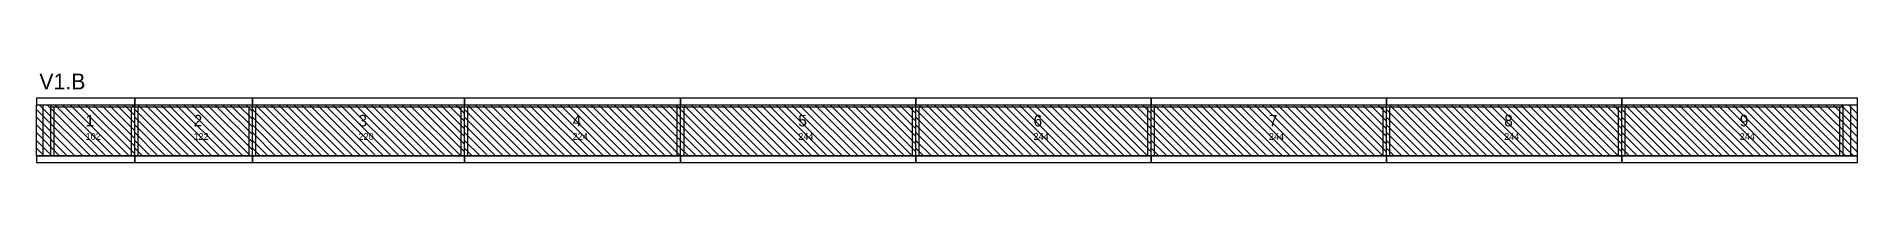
# Model space of a CAD drawing. Header units: metres. Extents: x -10 to 74425, y -2037 to 26.
# Drawn here: x 41157 to 43045, y -612 to -520 of the extents above; entities that cross this region are included whole.
import ezdxf

# ---------------------------------------------------------------- set-up
doc = ezdxf.new("R2010")
doc.units = ezdxf.units.M
doc.layers.add('VIGAS', color=7, linetype='Continuous')

msp = doc.modelspace()

# ---------------------------------------------------------------- texts
at = {"layer": 'VIGAS'}
for s, height, p in [('V1.B', 16.5, (41159.8, -536)), ('1', 12, (41207.8, -574.5)), ('2', 12, (41319.8, -574.5)), ('3', 12, (41490.8, -574.5)), ('4', 12, (41712.8, -574.5)), ('5', 12, (41946.8, -574.5)), ('6', 12, (42190.8, -574.5)), ('7', 12, (42434.8, -574.5)), ('8', 12, (42678.8, -574.5)), ('9', 12, (42923, -574.5)), ('102', 7, (41207.8, -588.5)), ('122', 7, (41319.8, -588.5)), ('220', 7, (41490.8, -588.5)), ('224', 7, (41712.8, -588.5)), ('244', 7, (41946.8, -588.5)), ('244', 7, (42190.8, -588.5)), ('244', 7, (42434.8, -588.5)), ('244', 7, (42678.8, -588.5)), ('244', 7, (42923, -588.5))]:
    msp.add_text(s, height=height, dxfattribs=at).set_placement(p)

# ---------------------------------------------------------------- linework, layer by layer
at = {"layer": 'VIGAS'}
for p, q in [((41156.8, -552), (41258.8, -552)), ((41156.8, -605), (41156.8, -552)), ((41204.8, -605), (41156.8, -557)), ((41196.8, -605), (41156.8, -565)), ((41212.8, -605), (41159.8, -552)), ((41163.8, -605), (41163.8, -552)), ((41220.8, -605), (41167.8, -552)), ((41171.8, -605), (41171.8, -552)), ((41171.8, -554.2), (41258.8, -554.2)), ((41175.3, -605), (41175.3, -554.2)), ((41228.8, -605), (41175.8, -552)), ((41236.8, -605), (41183.8, -552)), ((41244.8, -605), (41191.8, -552)), ((41252.8, -605), (41199.8, -552)), ((41258.8, -603), (41207.8, -552)), ((41258.8, -595), (41215.8, -552)), ((41258.8, -587), (41223.8, -552)), ((41258.8, -579), (41231.8, -552)), ((41258.8, -571), (41239.8, -552)), ((41258.8, -563), (41247.8, -552)), ((41255.3, -605), (41255.3, -554.2)), ((41258.8, -555), (41255.8, -552)), ((41258.8, -605), (41258.8, -552)), ((41258.8, -605), (41258.8, -552)), ((41258.8, -552), (41380.8, -552)), ((41258.8, -605), (41258.8, -552)), ((41258.8, -605), (41258.8, -552)), ((41258.8, -605), (41258.8, -552)), ((41258.8, -554.2), (41380.8, -554.2)), ((41306.8, -605), (41258.8, -557)), ((41298.8, -605), (41258.8, -565)), ((41314.8, -605), (41261.8, -552)), ((41262.3, -605), (41262.3, -554.2)), ((41322.8, -605), (41269.8, -552)), ((41330.8, -605), (41277.8, -552)), ((41338.8, -605), (41285.8, -552)), ((41346.8, -605), (41293.8, -552)), ((41354.8, -605), (41301.8, -552)), ((41362.8, -605), (41309.8, -552)), ((41370.8, -605), (41317.8, -552)), ((41378.8, -605), (41325.8, -552)), ((41380.8, -599), (41333.8, -552)), ((41380.8, -591), (41341.8, -552)), ((41380.8, -583), (41349.8, -552)), ((41380.8, -575), (41357.8, -552)), ((41380.8, -567), (41365.8, -552)), ((41380.8, -559), (41373.8, -552)), ((41377.3, -605), (41377.3, -554.2)), ((41380.8, -605), (41380.8, -552)), ((41380.8, -605), (41380.8, -552)), ((41380.8, -552), (41600.8, -552)), ((41380.8, -605), (41380.8, -552)), ((41380.8, -605), (41380.8, -552)), ((41380.8, -605), (41380.8, -552)), ((41380.8, -554.2), (41600.8, -554.2)), ((41428.8, -605), (41380.8, -557)), ((41420.8, -605), (41380.8, -565)), ((41436.8, -605), (41383.8, -552)), ((41384.3, -605), (41384.3, -554.2)), ((41444.8, -605), (41391.8, -552)), ((41452.8, -605), (41399.8, -552)), ((41460.8, -605), (41407.8, -552)), ((41468.8, -605), (41415.8, -552)), ((41476.8, -605), (41423.8, -552)), ((41484.8, -605), (41431.8, -552)), ((41492.8, -605), (41439.8, -552)), ((41500.8, -605), (41447.8, -552)), ((41508.8, -605), (41455.8, -552)), ((41516.8, -605), (41463.8, -552)), ((41524.8, -605), (41471.8, -552)), ((41532.8, -605), (41479.8, -552)), ((41540.8, -605), (41487.8, -552)), ((41548.8, -605), (41495.8, -552)), ((41556.8, -605), (41503.8, -552)), ((41564.8, -605), (41511.8, -552)), ((41572.8, -605), (41519.8, -552)), ((41580.8, -605), (41527.8, -552)), ((41588.8, -605), (41535.8, -552)), ((41596.8, -605), (41543.8, -552)), ((41600.8, -601), (41551.8, -552)), ((41600.8, -593), (41559.8, -552)), ((41600.8, -585), (41567.8, -552)), ((41600.8, -577), (41575.8, -552)), ((41600.8, -569), (41583.8, -552)), ((41600.8, -561), (41591.8, -552)), ((41597.3, -605), (41597.3, -554.2)), ((41600.8, -553), (41599.8, -552)), ((41600.8, -605), (41600.8, -552)), ((41600.8, -605), (41600.8, -552)), ((41600.8, -552), (41824.8, -552)), ((41600.8, -605), (41600.8, -552)), ((41600.8, -605), (41600.8, -552)), ((41600.8, -605), (41600.8, -552)), ((41600.8, -554.2), (41824.8, -554.2)), ((41648.8, -605), (41600.8, -557)), ((41640.8, -605), (41600.8, -565)), ((41656.8, -605), (41603.8, -552)), ((41604.3, -605), (41604.3, -554.2)), ((41664.8, -605), (41611.8, -552)), ((41672.8, -605), (41619.8, -552)), ((41680.8, -605), (41627.8, -552)), ((41688.8, -605), (41635.8, -552)), ((41696.8, -605), (41643.8, -552)), ((41704.8, -605), (41651.8, -552)), ((41712.8, -605), (41659.8, -552)), ((41720.8, -605), (41667.8, -552)), ((41728.8, -605), (41675.8, -552)), ((41736.8, -605), (41683.8, -552)), ((41744.8, -605), (41691.8, -552)), ((41752.8, -605), (41699.8, -552)), ((41760.8, -605), (41707.8, -552)), ((41768.8, -605), (41715.8, -552)), ((41776.8, -605), (41723.8, -552)), ((41784.8, -605), (41731.8, -552)), ((41792.8, -605), (41739.8, -552)), ((41800.8, -605), (41747.8, -552)), ((41808.8, -605), (41755.8, -552)), ((41816.8, -605), (41763.8, -552)), ((41824.8, -605), (41771.8, -552)), ((41824.8, -597), (41779.8, -552)), ((41824.8, -589), (41787.8, -552)), ((41824.8, -581), (41795.8, -552)), ((41824.8, -573), (41803.8, -552)), ((41824.8, -565), (41811.8, -552)), ((41824.8, -557), (41819.8, -552)), ((41821.3, -605), (41821.3, -554.2)), ((41824.8, -605), (41824.8, -552)), ((41824.8, -605), (41824.8, -552)), ((41824.8, -552), (42068.8, -552)), ((41824.8, -605), (41824.8, -552)), ((41824.8, -605), (41824.8, -552)), ((41824.8, -605), (41824.8, -552)), ((41824.8, -554.2), (42068.8, -554.2)), ((41872.8, -605), (41824.8, -557)), ((41864.8, -605), (41824.8, -565)), ((41880.8, -605), (41827.8, -552)), ((41828.3, -605), (41828.3, -554.2)), ((41888.8, -605), (41835.8, -552)), ((41896.8, -605), (41843.8, -552)), ((41904.8, -605), (41851.8, -552)), ((41912.8, -605), (41859.8, -552)), ((41920.8, -605), (41867.8, -552)), ((41928.8, -605), (41875.8, -552)), ((41936.8, -605), (41883.8, -552)), ((41944.8, -605), (41891.8, -552)), ((41952.8, -605), (41899.8, -552)), ((41960.8, -605), (41907.8, -552)), ((41968.8, -605), (41915.8, -552)), ((41976.8, -605), (41923.8, -552)), ((41984.8, -605), (41931.8, -552)), ((41992.8, -605), (41939.8, -552)), ((42000.8, -605), (41947.8, -552)), ((42008.8, -605), (41955.8, -552)), ((42016.8, -605), (41963.8, -552)), ((42024.8, -605), (41971.8, -552)), ((42032.8, -605), (41979.8, -552)), ((42040.8, -605), (41987.8, -552)), ((42048.8, -605), (41995.8, -552)), ((42056.8, -605), (42003.8, -552)), ((42064.8, -605), (42011.8, -552)), ((42068.8, -601), (42019.8, -552)), ((42068.8, -593), (42027.8, -552)), ((42068.8, -585), (42035.8, -552)), ((42068.8, -577), (42043.8, -552)), ((42068.8, -569), (42051.8, -552)), ((42068.8, -561), (42059.8, -552)), ((42065.3, -605), (42065.3, -554.2)), ((42068.8, -553), (42067.8, -552)), ((42068.8, -605), (42068.8, -552)), ((42068.8, -605), (42068.8, -552)), ((42068.8, -552), (42312.8, -552)), ((42068.8, -605), (42068.8, -552)), ((42068.8, -605), (42068.8, -552)), ((42068.8, -605), (42068.8, -552)), ((42068.8, -554.2), (42312.8, -554.2)), ((42116.8, -605), (42068.8, -557)), ((42108.8, -605), (42068.8, -565)), ((42124.8, -605), (42071.8, -552)), ((42072.3, -605), (42072.3, -554.2)), ((42132.8, -605), (42079.8, -552)), ((42140.8, -605), (42087.8, -552)), ((42148.8, -605), (42095.8, -552)), ((42156.8, -605), (42103.8, -552)), ((42164.8, -605), (42111.8, -552)), ((42172.8, -605), (42119.8, -552)), ((42180.8, -605), (42127.8, -552)), ((42188.8, -605), (42135.8, -552)), ((42196.8, -605), (42143.8, -552)), ((42204.8, -605), (42151.8, -552)), ((42212.8, -605), (42159.8, -552)), ((42220.8, -605), (42167.8, -552)), ((42228.8, -605), (42175.8, -552)), ((42236.8, -605), (42183.8, -552)), ((42244.8, -605), (42191.8, -552)), ((42252.8, -605), (42199.8, -552)), ((42260.8, -605), (42207.8, -552)), ((42268.8, -605), (42215.8, -552)), ((42276.8, -605), (42223.8, -552)), ((42284.8, -605), (42231.8, -552)), ((42292.8, -605), (42239.8, -552)), ((42300.8, -605), (42247.8, -552)), ((42308.8, -605), (42255.8, -552)), ((42312.8, -601), (42263.8, -552)), ((42312.8, -593), (42271.8, -552)), ((42312.8, -585), (42279.8, -552)), ((42312.8, -577), (42287.8, -552)), ((42312.8, -569), (42295.8, -552)), ((42312.8, -561), (42303.8, -552)), ((42309.3, -605), (42309.3, -554.2)), ((42312.8, -553), (42311.8, -552)), ((42312.8, -605), (42312.8, -552)), ((42312.8, -605), (42312.8, -552)), ((42312.8, -552), (42556.8, -552)), ((42312.8, -605), (42312.8, -552)), ((42312.8, -605), (42312.8, -552)), ((42312.8, -605), (42312.8, -552)), ((42312.8, -554.2), (42556.8, -554.2)), ((42360.8, -605), (42312.8, -557)), ((42352.8, -605), (42312.8, -565)), ((42368.8, -605), (42315.8, -552)), ((42316.3, -605), (42316.3, -554.2)), ((42376.8, -605), (42323.8, -552)), ((42384.8, -605), (42331.8, -552)), ((42392.8, -605), (42339.8, -552)), ((42400.8, -605), (42347.8, -552)), ((42408.8, -605), (42355.8, -552)), ((42416.8, -605), (42363.8, -552)), ((42424.8, -605), (42371.8, -552)), ((42432.8, -605), (42379.8, -552)), ((42440.8, -605), (42387.8, -552)), ((42448.8, -605), (42395.8, -552)), ((42456.8, -605), (42403.8, -552)), ((42464.8, -605), (42411.8, -552)), ((42472.8, -605), (42419.8, -552)), ((42480.8, -605), (42427.8, -552)), ((42488.8, -605), (42435.8, -552)), ((42496.8, -605), (42443.8, -552)), ((42504.8, -605), (42451.8, -552)), ((42512.8, -605), (42459.8, -552)), ((42520.8, -605), (42467.8, -552)), ((42528.8, -605), (42475.8, -552)), ((42536.8, -605), (42483.8, -552)), ((42544.8, -605), (42491.8, -552)), ((42552.8, -605), (42499.8, -552)), ((42556.8, -601), (42507.8, -552)), ((42556.8, -593), (42515.8, -552)), ((42556.8, -585), (42523.8, -552)), ((42556.8, -577), (42531.8, -552)), ((42556.8, -569), (42539.8, -552)), ((42556.8, -561), (42547.8, -552)), ((42553.3, -605), (42553.3, -554.2)), ((42556.8, -553), (42555.8, -552)), ((42556.8, -605), (42556.8, -552)), ((42556.8, -605), (42556.8, -552)), ((42556.8, -552), (42800.8, -552)), ((42556.8, -605), (42556.8, -552)), ((42556.8, -605), (42556.8, -552)), ((42556.8, -605), (42556.8, -552)), ((42556.8, -554.2), (42800.8, -554.2)), ((42604.8, -605), (42556.8, -557)), ((42596.8, -605), (42556.8, -565)), ((42612.8, -605), (42559.8, -552)), ((42560.3, -605), (42560.3, -554.2)), ((42620.8, -605), (42567.8, -552)), ((42628.8, -605), (42575.8, -552)), ((42636.8, -605), (42583.8, -552)), ((42644.8, -605), (42591.8, -552)), ((42652.8, -605), (42599.8, -552)), ((42660.8, -605), (42607.8, -552)), ((42668.8, -605), (42615.8, -552)), ((42676.8, -605), (42623.8, -552)), ((42684.8, -605), (42631.8, -552)), ((42692.8, -605), (42639.8, -552)), ((42700.8, -605), (42647.8, -552)), ((42708.8, -605), (42655.8, -552)), ((42716.8, -605), (42663.8, -552)), ((42724.8, -605), (42671.8, -552)), ((42732.8, -605), (42679.8, -552)), ((42740.8, -605), (42687.8, -552)), ((42748.8, -605), (42695.8, -552)), ((42756.8, -605), (42703.8, -552)), ((42764.8, -605), (42711.8, -552)), ((42772.8, -605), (42719.8, -552)), ((42780.8, -605), (42727.8, -552)), ((42788.8, -605), (42735.8, -552)), ((42796.8, -605), (42743.8, -552)), ((42800.8, -601), (42751.8, -552)), ((42800.8, -593), (42759.8, -552)), ((42800.8, -585), (42767.8, -552)), ((42800.8, -577), (42775.8, -552)), ((42800.8, -569), (42783.8, -552)), ((42800.8, -561), (42791.8, -552)), ((42797.3, -605), (42797.3, -554.2)), ((42800.8, -553), (42799.8, -552)), ((42800.8, -605), (42800.8, -552)), ((42800.8, -605), (42800.8, -552)), ((42800.8, -552), (43045.2, -552)), ((42800.8, -605), (42800.8, -552)), ((42800.8, -605), (42800.8, -552)), ((42800.8, -605), (42800.8, -552)), ((42800.8, -554.2), (43030.2, -554.2)), ((42848.8, -605), (42800.8, -557)), ((42840.8, -605), (42800.8, -565)), ((42856.8, -605), (42803.8, -552)), ((42804.3, -605), (42804.3, -554.2)), ((42864.8, -605), (42811.8, -552)), ((42872.8, -605), (42819.8, -552)), ((42880.8, -605), (42827.8, -552)), ((42888.8, -605), (42835.8, -552)), ((42896.8, -605), (42843.8, -552)), ((42904.8, -605), (42851.8, -552)), ((42912.8, -605), (42859.8, -552)), ((42920.8, -605), (42867.8, -552)), ((42928.8, -605), (42875.8, -552)), ((42936.8, -605), (42883.8, -552)), ((42944.8, -605), (42891.8, -552)), ((42952.8, -605), (42899.8, -552)), ((42960.8, -605), (42907.8, -552)), ((42968.8, -605), (42915.8, -552)), ((42976.8, -605), (42923.8, -552)), ((42984.8, -605), (42931.8, -552)), ((42992.8, -605), (42939.8, -552)), ((43000.8, -605), (42947.8, -552)), ((43008.8, -605), (42955.8, -552)), ((43016.8, -605), (42963.8, -552)), ((43024.8, -605), (42971.8, -552)), ((43032.8, -605), (42979.8, -552)), ((43040.8, -605), (42987.8, -552)), ((43045.2, -601.4), (42995.8, -552)), ((43045.2, -593.4), (43003.8, -552)), ((43045.2, -585.4), (43011.8, -552)), ((43045.2, -577.4), (43019.8, -552)), ((43026.7, -605), (43026.7, -554.2)), ((43045.2, -569.4), (43027.8, -552)), ((43030.2, -605), (43030.2, -552)), ((43045.2, -561.4), (43035.8, -552)), ((43038.2, -605), (43038.2, -552)), ((43045.2, -553.4), (43043.8, -552)), ((43045.2, -605), (43045.2, -552)), ((41188.8, -605), (41156.8, -573)), ((41180.8, -605), (41156.8, -581)), ((41290.8, -605), (41258.8, -573)), ((41282.8, -605), (41258.8, -581)), ((41412.8, -605), (41380.8, -573)), ((41404.8, -605), (41380.8, -581)), ((41632.8, -605), (41600.8, -573)), ((41624.8, -605), (41600.8, -581)), ((41856.8, -605), (41824.8, -573)), ((41848.8, -605), (41824.8, -581)), ((42100.8, -605), (42068.8, -573)), ((42092.8, -605), (42068.8, -581)), ((42344.8, -605), (42312.8, -573)), ((42336.8, -605), (42312.8, -581)), ((42588.8, -605), (42556.8, -573)), ((42580.8, -605), (42556.8, -581)), ((42832.8, -605), (42800.8, -573)), ((42824.8, -605), (42800.8, -581)), ((41172.8, -605), (41156.8, -589)), ((41164.8, -605), (41156.8, -597)), ((41274.8, -605), (41258.8, -589)), ((41266.8, -605), (41258.8, -597)), ((41396.8, -605), (41380.8, -589)), ((41388.8, -605), (41380.8, -597)), ((41616.8, -605), (41600.8, -589)), ((41608.8, -605), (41600.8, -597)), ((41840.8, -605), (41824.8, -589)), ((41832.8, -605), (41824.8, -597)), ((42084.8, -605), (42068.8, -589)), ((42076.8, -605), (42068.8, -597)), ((42328.8, -605), (42312.8, -589)), ((42320.8, -605), (42312.8, -597)), ((42572.8, -605), (42556.8, -589)), ((42564.8, -605), (42556.8, -597)), ((42816.8, -605), (42800.8, -589)), ((42808.8, -605), (42800.8, -597)), ((41156.8, -605), (41258.8, -605)), ((41156.8, -605), (41156.8, -605)), ((41171.8, -605), (41175.3, -605)), ((41255.3, -605), (41258.8, -605)), ((41258.8, -605), (41380.8, -605)), ((41258.8, -605), (41262.3, -605)), ((41258.8, -605), (41258.8, -605)), ((41377.3, -605), (41380.8, -605)), ((41380.8, -605), (41600.8, -605)), ((41380.8, -605), (41384.3, -605)), ((41380.8, -605), (41380.8, -605)), ((41597.3, -605), (41600.8, -605)), ((41600.8, -605), (41824.8, -605)), ((41600.8, -605), (41604.3, -605)), ((41600.8, -605), (41600.8, -605)), ((41821.3, -605), (41824.8, -605)), ((41824.8, -605), (42068.8, -605)), ((41824.8, -605), (41828.3, -605)), ((41824.8, -605), (41824.8, -605)), ((42065.3, -605), (42068.8, -605)), ((42068.8, -605), (42312.8, -605)), ((42068.8, -605), (42072.3, -605)), ((42068.8, -605), (42068.8, -605)), ((42309.3, -605), (42312.8, -605)), ((42312.8, -605), (42556.8, -605)), ((42312.8, -605), (42316.3, -605)), ((42312.8, -605), (42312.8, -605)), ((42553.3, -605), (42556.8, -605)), ((42556.8, -605), (42800.8, -605)), ((42556.8, -605), (42560.3, -605)), ((42556.8, -605), (42556.8, -605)), ((42797.3, -605), (42800.8, -605)), ((42800.8, -605), (43045.2, -605)), ((42800.8, -605), (42804.3, -605)), ((42800.8, -605), (42800.8, -605)), ((43026.7, -605), (43030.2, -605))]:
    msp.add_line(p, q, dxfattribs=at)
for points in [[(41156.8, -552), (41258.8, -552), (41258.8, -545), (41156.8, -545)], [(41258.8, -552), (41380.8, -552), (41380.8, -545), (41258.8, -545)], [(41380.8, -552), (41600.8, -552), (41600.8, -545), (41380.8, -545)], [(41600.8, -552), (41824.8, -552), (41824.8, -545), (41600.8, -545)], [(41824.8, -552), (42068.8, -552), (42068.8, -545), (41824.8, -545)], [(42068.8, -552), (42312.8, -552), (42312.8, -545), (42068.8, -545)], [(42312.8, -552), (42556.8, -552), (42556.8, -545), (42312.8, -545)], [(42556.8, -552), (42800.8, -552), (42800.8, -545), (42556.8, -545)], [(42800.8, -552), (43045.2, -552), (43045.2, -545), (42800.8, -545)], [(41156.8, -612), (41258.8, -612), (41258.8, -605), (41156.8, -605)], [(41258.8, -612), (41380.8, -612), (41380.8, -605), (41258.8, -605)], [(41380.8, -612), (41600.8, -612), (41600.8, -605), (41380.8, -605)], [(41600.8, -612), (41824.8, -612), (41824.8, -605), (41600.8, -605)], [(41824.8, -612), (42068.8, -612), (42068.8, -605), (41824.8, -605)], [(42068.8, -612), (42312.8, -612), (42312.8, -605), (42068.8, -605)], [(42312.8, -612), (42556.8, -612), (42556.8, -605), (42312.8, -605)], [(42556.8, -612), (42800.8, -612), (42800.8, -605), (42556.8, -605)], [(42800.8, -612), (43045.2, -612), (43045.2, -605), (42800.8, -605)]]:
    msp.add_lwpolyline(points, close=True, dxfattribs=at)

msp.set_redraw_order([(e.dxf.handle, doc.entitydb.next_handle()) for e in msp.query("TEXT MTEXT ATTDEF DIMENSION ARC_DIMENSION")])  # texts and dimensions are drawn at this point

doc.saveas('drawing.dxf')
